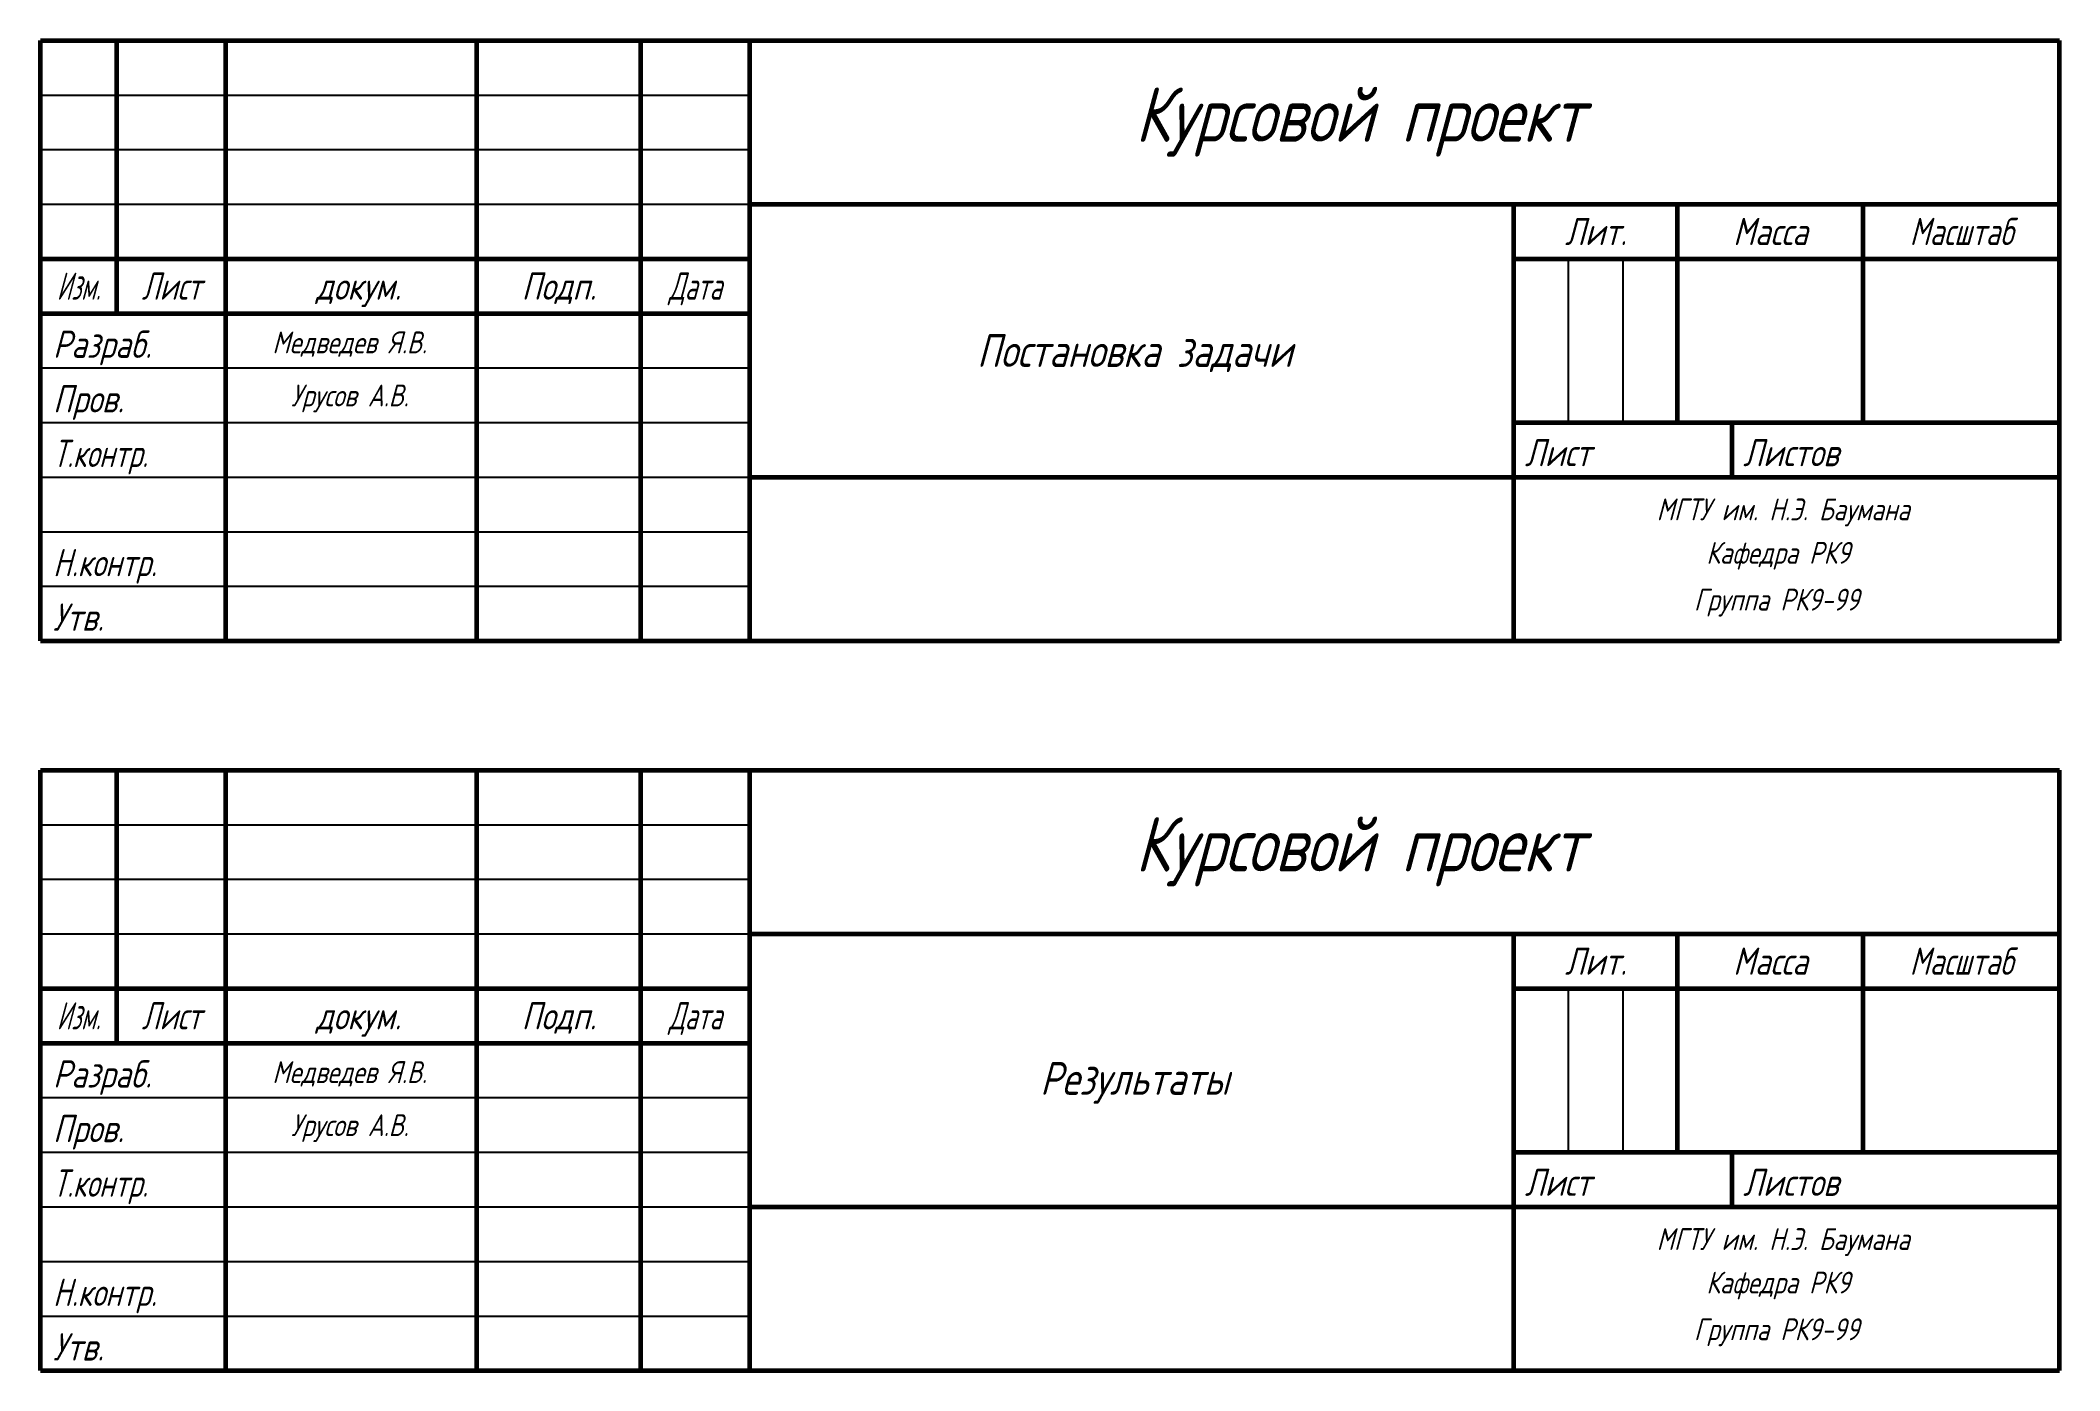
# Model space of a CAD drawing. Header units: millimetres. Extents: x 7434 to 16916, y 795 to 4488.
# Drawn here: x 15071.6 to 15534.1, y 3390.5 to 3695.1 of the extents above; entities that cross this region are included whole.
import ezdxf
from ezdxf.enums import TextEntityAlignment as Align

# ---------------------------------------------------------------- set-up
doc = ezdxf.new("R2010")
doc.units = ezdxf.units.MM
doc.styles.add('GOST 2.304', font='CS_Gost2304.shx', dxfattribs={"oblique": 15})

msp = doc.modelspace()

# ---------------------------------------------------------------- texts
at = {"color": 7, "linetype": 'Continuous', "lineweight": 25, "style": 'GOST 2.304', "oblique": 15}
for s, p in [('Лит.', (15427.88, 3651.3)), ('Масса', (15467.88, 3651.3)), (' докум.', (15142.88, 3638.8)), ('Подп.', (15190.38, 3638.8)), ('Лит.', (15427.88, 3484.22)), ('Масса', (15467.88, 3484.22)), ('Подп.', (15190.38, 3471.72)), (' докум.', (15142.88, 3471.72))]:
    msp.add_text(s, height=6.25, dxfattribs=at).set_placement(p, align=Align.MIDDLE_CENTER)
for s, width, p in [('Масштаб', 0.91954, (15511.63, 3651.3)), ('Изм.', 0.75, (15080.38, 3638.8)), ('Лист', 0.9, (15101.63, 3638.8)), ('Дата', 0.8, (15221.63, 3638.8)), ('Масштаб', 0.91954, (15511.63, 3484.22)), ('Изм.', 0.75, (15080.38, 3471.72)), ('Лист', 0.9, (15101.63, 3471.72)), ('Дата', 0.8, (15221.63, 3471.72))]:
    msp.add_text(s, height=6.25, dxfattribs=dict(at, width=width)).set_placement(p, align=Align.MIDDLE_CENTER)
for s, p in [('Разраб.', (15074.52, 3622.36)), ('Пров.', (15074.52, 3609.86)), ('Лист', (15411.63, 3597.55)), ('Листов', (15461.63, 3597.55)), ('Утв.', (15074.52, 3559.86)), ('Разраб.', (15074.52, 3455.27)), ('Пров.', (15074.52, 3442.77)), ('Лист', (15411.63, 3430.47)), ('Листов', (15461.63, 3430.47)), ('Утв.', (15074.52, 3392.77))]:
    msp.add_text(s, height=6.25, dxfattribs=at).set_placement(p)
for s, width, p in [('Т.контр.', 0.9, (15074.52, 3597.36)), ('Н.контр.', 0.95, (15074.52, 3572.36)), ('Т.контр.', 0.9, (15074.52, 3430.27)), ('Н.контр.', 0.95, (15074.52, 3405.27))]:
    msp.add_text(s, height=6.25, dxfattribs=dict(at, width=width)).set_placement(p)
at = {"color": 7, "attachment_point": 5, "style": 'GOST 2.304'}
for s, insert, char_height in [('\\A1;Курсовой проект', (15373.75, 3676.39), 12.5), ('\\A1;Медведев Я.В.', (15142.45, 3625.5), 5), ('\\A1;Постановка задачи', (15322.26, 3623.43), 7.5), ('\\A1;Урусов А.В.', (15142.52, 3613.07), 5), ('\\A1;МГТУ им. Н.Э. Баумана', (15470.81, 3586.98), 5), ('\\A1;Кафедра РК9', (15469.66, 3577.04), 5), ('\\A1;Группа РК9-99', (15469.28, 3566.32), 5), ('\\A1;Курсовой проект', (15373.75, 3509.3), 12.5), ('\\A1;Медведев Я.В.', (15142.45, 3458.41), 5), ('\\A1;Результаты', (15322.26, 3456.34), 7.5), ('\\A1;Урусов А.В.', (15142.52, 3445.99), 5), ('\\A1;МГТУ им. Н.Э. Баумана', (15470.81, 3419.9), 5), ('\\A1;Кафедра РК9', (15469.66, 3409.95), 5), ('\\A1;Группа РК9-99', (15469.28, 3399.24), 5)]:
    msp.add_mtext(s, dxfattribs=dict(at, insert=insert, char_height=char_height))

# ---------------------------------------------------------------- linework, layer by layer
at = {"color": 7, "linetype": 'Continuous', "lineweight": 60}
for p, q in [((15071.63, 3695.05), (15534.13, 3695.05)), ((15071.63, 3557.55), (15071.63, 3695.05)), ((15089.13, 3632.55), (15089.13, 3695.05)), ((15114.13, 3557.55), (15114.13, 3695.05)), ((15171.63, 3557.55), (15171.63, 3695.05)), ((15209.13, 3557.55), (15209.13, 3695.05)), ((15234.13, 3557.55), (15234.13, 3695.05)), ((15534.13, 3557.55), (15534.13, 3695.05)), ((15234.13, 3657.55), (15534.13, 3657.55)), ((15409.13, 3557.55), (15409.13, 3657.55)), ((15446.63, 3607.55), (15446.63, 3657.55)), ((15489.13, 3607.55), (15489.13, 3657.55)), ((15071.63, 3645.05), (15234.13, 3645.05)), ((15409.13, 3645.05), (15534.13, 3645.05)), ((15071.63, 3632.55), (15234.13, 3632.55)), ((15409.13, 3607.55), (15534.13, 3607.55)), ((15459.13, 3595.05), (15459.13, 3607.55)), ((15234.13, 3595.05), (15534.13, 3595.05)), ((15071.63, 3557.55), (15534.13, 3557.55)), ((15071.63, 3527.97), (15534.13, 3527.97)), ((15071.63, 3390.47), (15071.63, 3527.97)), ((15089.13, 3465.47), (15089.13, 3527.97)), ((15114.13, 3390.47), (15114.13, 3527.97)), ((15171.63, 3390.47), (15171.63, 3527.97)), ((15209.13, 3390.47), (15209.13, 3527.97)), ((15234.13, 3390.47), (15234.13, 3527.97)), ((15534.13, 3390.47), (15534.13, 3527.97)), ((15234.13, 3490.47), (15534.13, 3490.47)), ((15409.13, 3390.47), (15409.13, 3490.47)), ((15446.63, 3440.47), (15446.63, 3490.47)), ((15489.13, 3440.47), (15489.13, 3490.47)), ((15071.63, 3477.97), (15234.13, 3477.97)), ((15409.13, 3477.97), (15534.13, 3477.97)), ((15071.63, 3465.47), (15234.13, 3465.47)), ((15409.13, 3440.47), (15534.13, 3440.47)), ((15459.13, 3427.97), (15459.13, 3440.47)), ((15234.13, 3427.97), (15534.13, 3427.97)), ((15071.63, 3390.47), (15534.13, 3390.47))]:
    msp.add_line(p, q, dxfattribs=at)
at = {"color": 7, "linetype": 'Continuous', "lineweight": 25}
for p, q in [((15071.63, 3682.55), (15234.13, 3682.55)), ((15071.63, 3670.05), (15234.13, 3670.05)), ((15071.63, 3657.55), (15234.13, 3657.55)), ((15421.63, 3607.55), (15421.63, 3645.05)), ((15434.13, 3607.55), (15434.13, 3645.05)), ((15071.63, 3620.05), (15234.13, 3620.05)), ((15071.63, 3607.55), (15234.13, 3607.55)), ((15071.63, 3595.05), (15234.13, 3595.05)), ((15071.63, 3582.55), (15234.13, 3582.55)), ((15071.63, 3570.05), (15234.13, 3570.05)), ((15071.63, 3515.47), (15234.13, 3515.47)), ((15071.63, 3502.97), (15234.13, 3502.97)), ((15071.63, 3490.47), (15234.13, 3490.47)), ((15421.63, 3440.47), (15421.63, 3477.97)), ((15434.13, 3440.47), (15434.13, 3477.97)), ((15071.63, 3452.97), (15234.13, 3452.97)), ((15071.63, 3440.47), (15234.13, 3440.47)), ((15071.63, 3427.97), (15234.13, 3427.97)), ((15071.63, 3415.47), (15234.13, 3415.47)), ((15071.63, 3402.97), (15234.13, 3402.97))]:
    msp.add_line(p, q, dxfattribs=at)

msp.set_redraw_order([(e.dxf.handle, doc.entitydb.next_handle()) for e in msp.query("TEXT MTEXT ATTDEF DIMENSION ARC_DIMENSION")])  # texts and dimensions are drawn at this point

doc.saveas('drawing.dxf')
